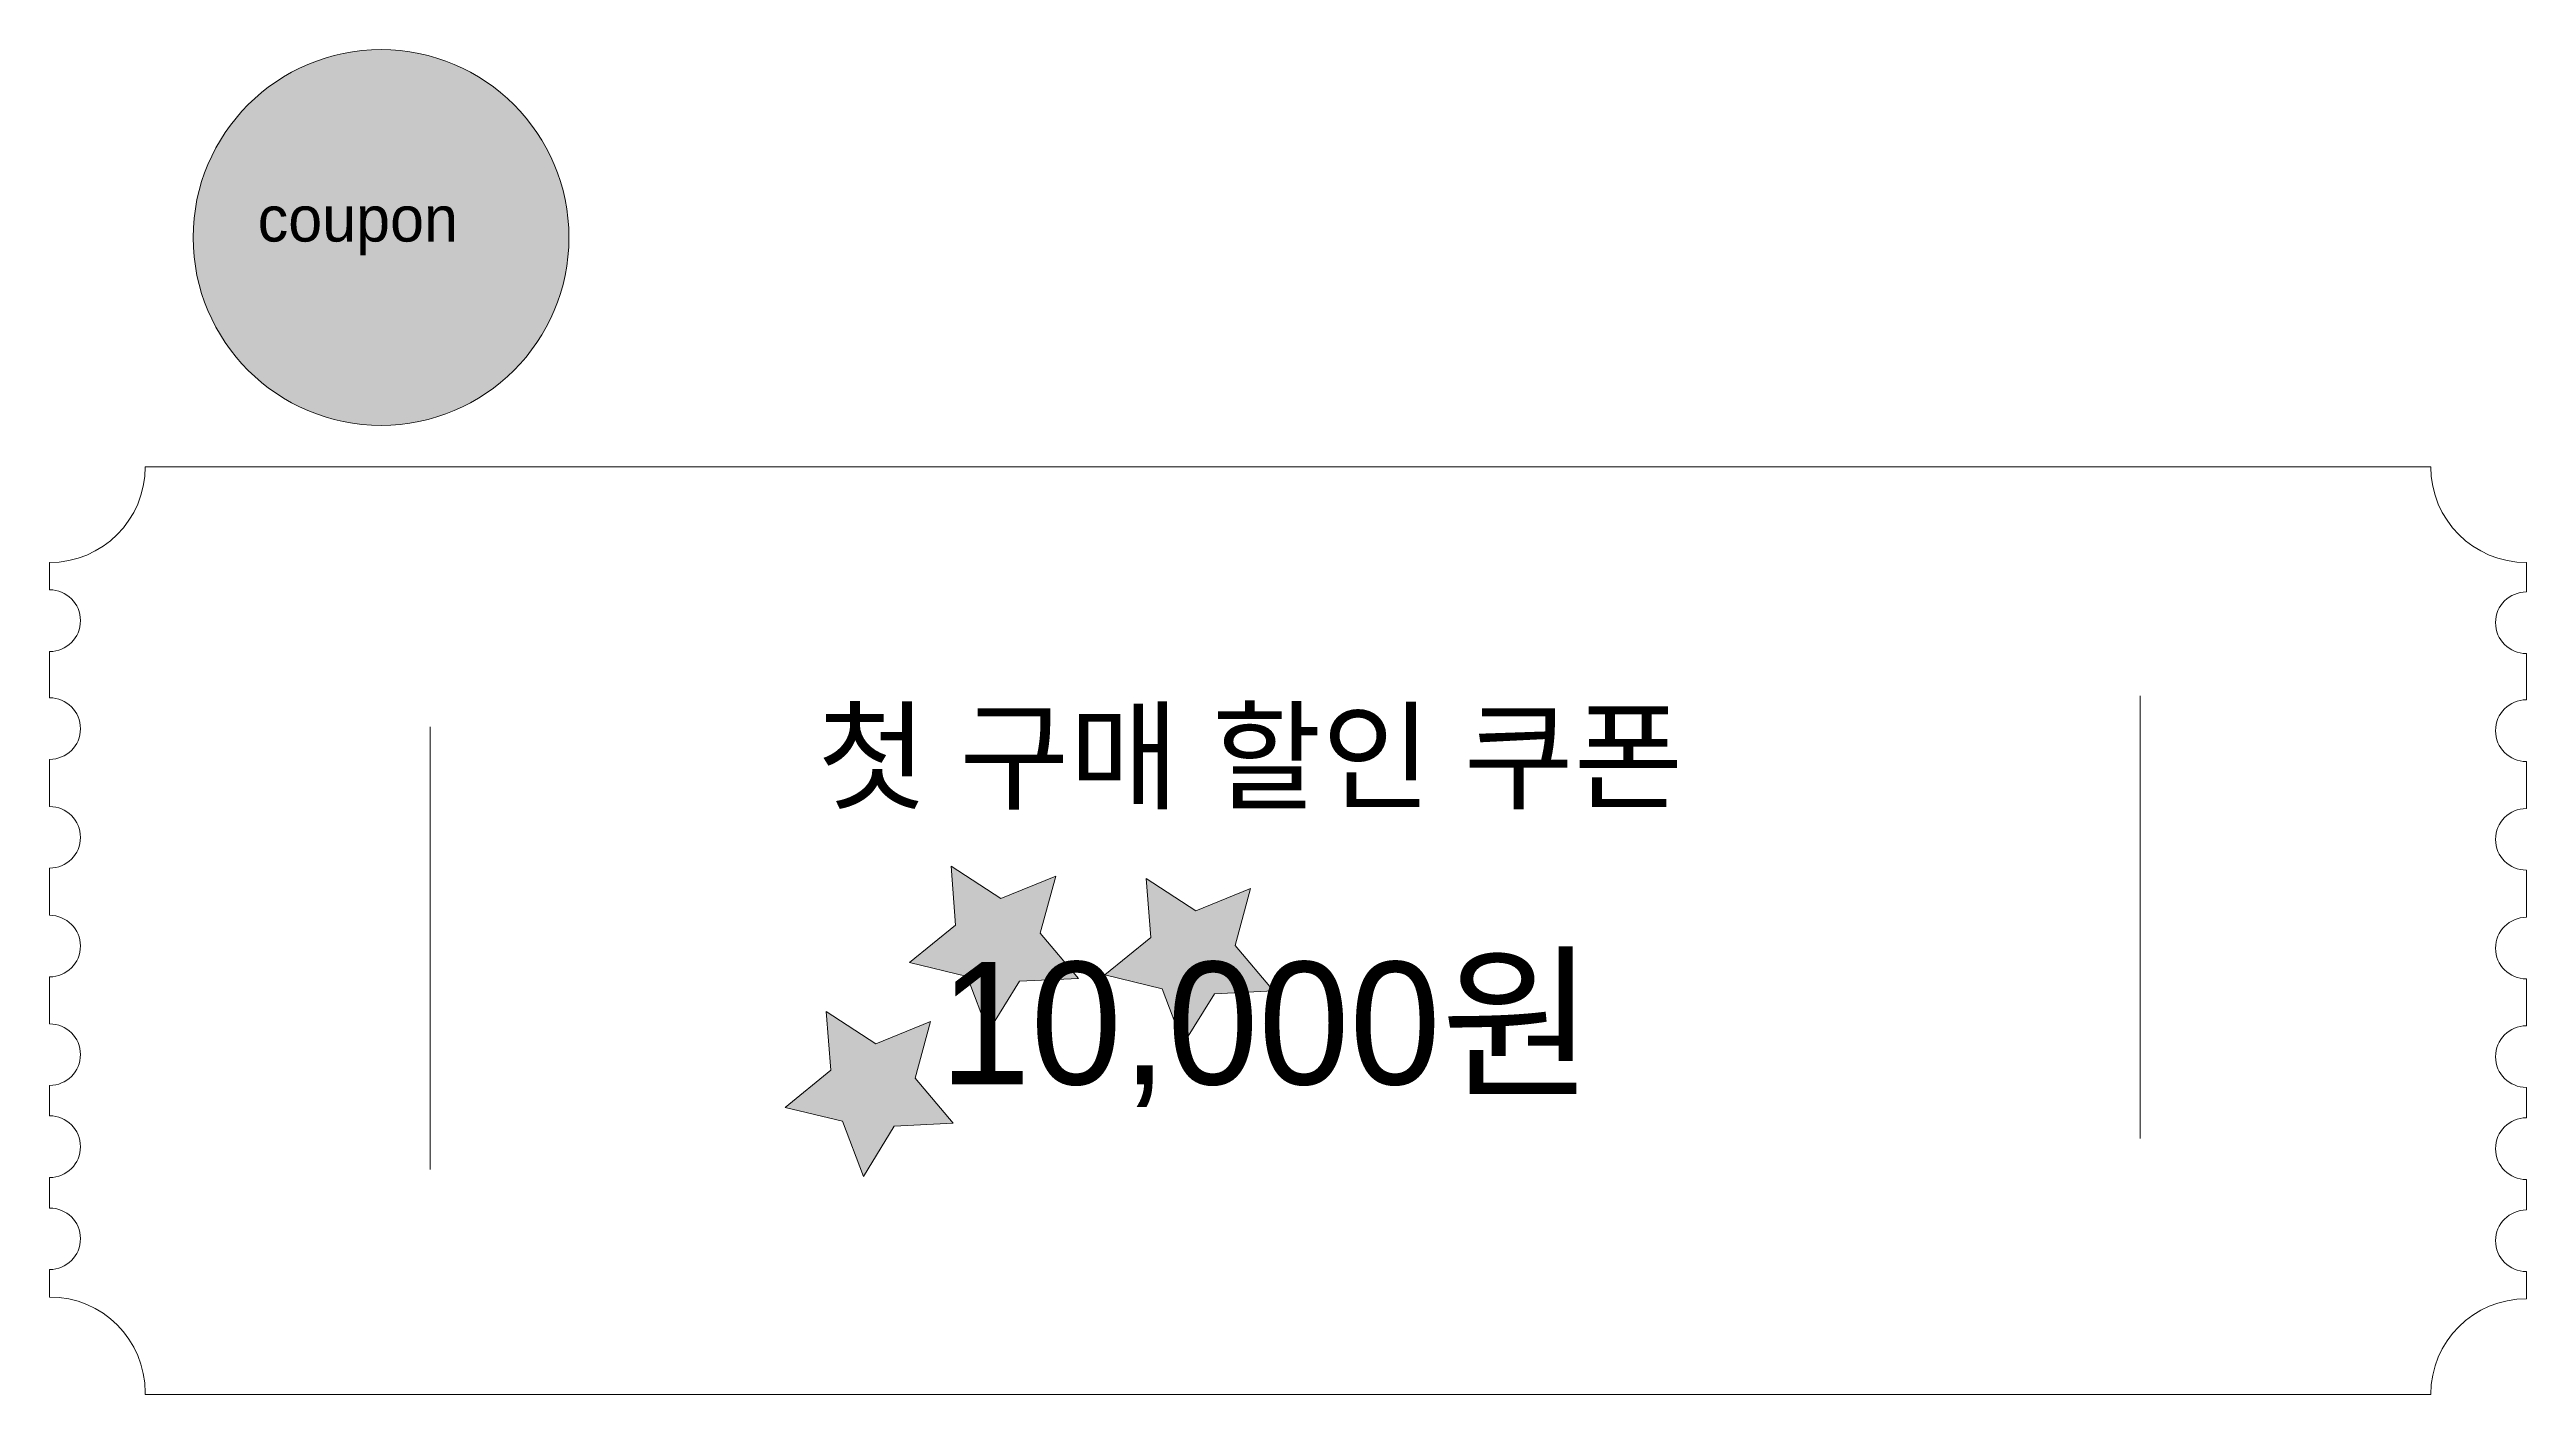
# Model space of a CAD drawing. Extents: x -4 to 110, y -68 to 4.
# Drawn here: x 0 to 100.2, y -50.1 to 4.3 of the extents above; entities that cross this region are included whole.
import ezdxf

# ---------------------------------------------------------------- set-up
doc = ezdxf.new("R2010")
doc.units = 0
doc.header["$MEASUREMENT"] = 0
doc.layers.add('레이어 1', color=7, linetype='Continuous', lineweight=0)

msp = doc.modelspace()

# ---------------------------------------------------------------- hatches: boundary and pattern name
at = {"layer": '레이어 1', "true_color": 0x231815, "transparency": 33554687}
h = msp.add_hatch(color=250, dxfattribs=at)
h.dxf.hatch_style = 2
edge = h.paths.add_edge_path()
edge.add_arc((13.41, -3.27), 7.6, 0, 360)
at = {"layer": '레이어 1', "true_color": 0xfffcd3, "transparency": 33554687}
h = msp.add_hatch(color=7, dxfattribs=at)
h.dxf.hatch_style = 2
h.paths.add_polyline_path([(41.62, -33.24), (39.23, -33.36), (37.97, -35.4), (37.12, -33.16), (34.79, -32.6), (36.65, -31.09), (36.47, -28.7), (38.48, -30.01), (40.7, -29.1), (40.07, -31.41)])
h = msp.add_hatch(color=7, dxfattribs=at)
h.dxf.hatch_style = 2
h.paths.add_polyline_path([(49.51, -33.74), (47.12, -33.86), (45.86, -35.9), (45.01, -33.66), (42.68, -33.1), (44.54, -31.59), (44.36, -29.2), (46.37, -30.51), (48.58, -29.6), (47.96, -31.91)])
h = msp.add_hatch(color=7, dxfattribs=at)
h.dxf.hatch_style = 2
h.paths.add_polyline_path([(36.55, -39.1), (34.17, -39.22), (32.92, -41.25), (32.07, -39.02), (29.75, -38.46), (31.6, -36.96), (31.42, -34.58), (33.42, -35.89), (35.63, -34.98), (35.01, -37.28)])

# ---------------------------------------------------------------- linework, layer by layer
at = {"layer": '레이어 1', "color": 250, "lineweight": 9, "true_color": 0x231815}
for p, q in [((84.56, -21.81), (84.56, -39.72)), ((15.4, -23.06), (15.4, -40.97))]:
    msp.add_line(p, q, dxfattribs=at)
at = {"layer": '레이어 1'}
for points in [[(41.62, -33.24), (39.23, -33.36), (37.97, -35.4), (37.12, -33.16), (34.79, -32.6), (36.65, -31.09), (36.47, -28.7), (38.48, -30.01), (40.7, -29.1), (40.07, -31.41)], [(49.51, -33.74), (47.12, -33.86), (45.86, -35.9), (45.01, -33.66), (42.68, -33.1), (44.54, -31.59), (44.36, -29.2), (46.37, -30.51), (48.58, -29.6), (47.96, -31.91)], [(36.55, -39.1), (34.17, -39.22), (32.92, -41.25), (32.07, -39.02), (29.75, -38.46), (31.6, -36.96), (31.42, -34.58), (33.42, -35.89), (35.63, -34.98), (35.01, -37.28)]]:
    msp.add_lwpolyline(points, close=True, dxfattribs=at)
msp.add_circle((13.41, -3.27), 7.6, dxfattribs=at)
at = {"layer": '레이어 1', "color": 250, "lineweight": 9, "true_color": 0x231815}
msp.add_open_spline([(100.19, -17.61), (100.19, -17.61), (100.19, -16.42), (100.19, -16.42), (98.05, -16.42), (96.32, -14.68), (96.32, -12.55), (96.32, -12.55), (3.87, -12.55), (3.87, -12.55), (3.87, -14.68), (2.14, -16.42), (0, -16.42), (0, -16.42), (0, -17.52), (0, -17.52), (0.69, -17.52), (1.25, -18.08), (1.25, -18.77), (1.25, -19.46), (0.69, -20.02), (0, -20.02), (0, -20.02), (0, -21.89), (0, -21.89), (0.69, -21.89), (1.25, -22.45), (1.25, -23.14), (1.25, -23.83), (0.69, -24.38), (0, -24.38), (0, -24.38), (0, -26.29), (0, -26.29), (0.69, -26.29), (1.25, -26.85), (1.25, -27.54), (1.25, -28.22), (0.69, -28.78), (0, -28.78), (0, -28.78), (0, -30.69), (0, -30.69), (0.69, -30.69), (1.25, -31.25), (1.25, -31.93), (1.25, -32.62), (0.69, -33.18), (0, -33.18), (0, -33.18), (0, -35.08), (0, -35.08), (0.69, -35.08), (1.25, -35.64), (1.25, -36.32), (1.25, -37.01), (0.69, -37.57), (0, -37.57), (0, -37.57), (0, -38.8), (0, -38.8), (0.69, -38.8), (1.25, -39.36), (1.25, -40.05), (1.25, -40.74), (0.69, -41.3), (0, -41.3), (0, -41.3), (0, -42.53), (0, -42.53), (0.69, -42.53), (1.25, -43.08), (1.25, -43.77), (1.25, -44.46), (0.69, -45.02), (0, -45.02), (0, -45.02), (0, -46.13), (0, -46.13), (2.14, -46.13), (3.87, -47.86), (3.87, -50), (3.87, -50.02), (3.87, -50.05), (3.87, -50.07), (3.87, -50.07), (96.32, -50.07), (96.32, -50.07), (96.32, -47.93), (98.05, -46.2), (100.19, -46.2), (100.19, -46.2), (100.19, -45.1), (100.19, -45.1), (99.5, -45.1), (98.94, -44.54), (98.94, -43.85), (98.94, -43.17), (99.5, -42.61), (100.19, -42.61), (100.19, -42.61), (100.19, -41.38), (100.19, -41.38), (99.5, -41.38), (98.94, -40.82), (98.94, -40.13), (98.94, -39.44), (99.5, -38.88), (100.19, -38.88), (100.19, -38.88), (100.19, -37.65), (100.19, -37.65), (99.5, -37.65), (98.94, -37.1), (98.94, -36.41), (98.94, -35.72), (99.5, -35.16), (100.19, -35.16), (100.19, -35.16), (100.19, -33.26), (100.19, -33.26), (99.5, -33.26), (98.94, -32.71), (98.94, -32.02), (98.94, -31.33), (99.5, -30.77), (100.19, -30.77), (100.19, -30.77), (100.19, -28.86), (100.19, -28.86), (99.5, -28.86), (98.94, -28.31), (98.94, -27.62), (98.94, -26.93), (99.5, -26.37), (100.19, -26.37), (100.19, -26.37), (100.19, -24.47), (100.19, -24.47), (99.5, -24.47), (98.94, -23.91), (98.94, -23.22), (98.94, -22.53), (99.5, -21.97), (100.19, -21.97), (100.19, -21.97), (100.19, -20.1), (100.19, -20.1), (99.5, -20.1), (98.94, -19.54), (98.94, -18.85), (98.94, -18.16), (99.5, -17.61), (100.19, -17.61)], degree=3, knots=[0, 0, 0, 0, 1, 1, 1, 2, 2, 2, 3, 3, 3, 4, 4, 4, 5, 5, 5, 6, 6, 6, 7, 7, 7, 8, 8, 8, 9, 9, 9, 10, 10, 10, 11, 11, 11, 12, 12, 12, 13, 13, 13, 14, 14, 14, 15, 15, 15, 16, 16, 16, 17, 17, 17, 18, 18, 18, 19, 19, 19, 20, 20, 20, 21, 21, 21, 22, 22, 22, 23, 23, 23, 24, 24, 24, 25, 25, 25, 26, 26, 26, 27, 27, 27, 28, 28, 28, 29, 29, 29, 30, 30, 30, 31, 31, 31, 32, 32, 32, 33, 33, 33, 34, 34, 34, 35, 35, 35, 36, 36, 36, 37, 37, 37, 38, 38, 38, 39, 39, 39, 40, 40, 40, 41, 41, 41, 42, 42, 42, 43, 43, 43, 44, 44, 44, 45, 45, 45, 46, 46, 46, 47, 47, 47, 48, 48, 48, 49, 49, 49, 50, 50, 50, 51, 51, 51, 51], dxfattribs=at)

# ---------------------------------------------------------------- texts
at = {"layer": '레이어 1', "char_height": 0.2, "attachment_point": 7}
for s, insert in [('\\C7;\\c16777215;\\FAdobe Myungjo Std M|b0|i0|c129;\\H1.846285;\\W1.000000;coupon', (8.42, -3.99)), ('\\C250;\\c1382435;\\FAdobe Myungjo Std M|b0|i0|c129;\\H3.540000;\\W1.000000;첫 구매 할인 쿠폰', (31.05, -26.41)), ('\\C250;\\c1382435;\\FAdobe Myungjo Std M|b0|i0|c129;\\H4.956000;\\W1.000000;10,000원', (36, -38.45))]:
    msp.add_mtext(s, dxfattribs=dict(at, insert=insert))

doc.saveas('drawing.dxf')
